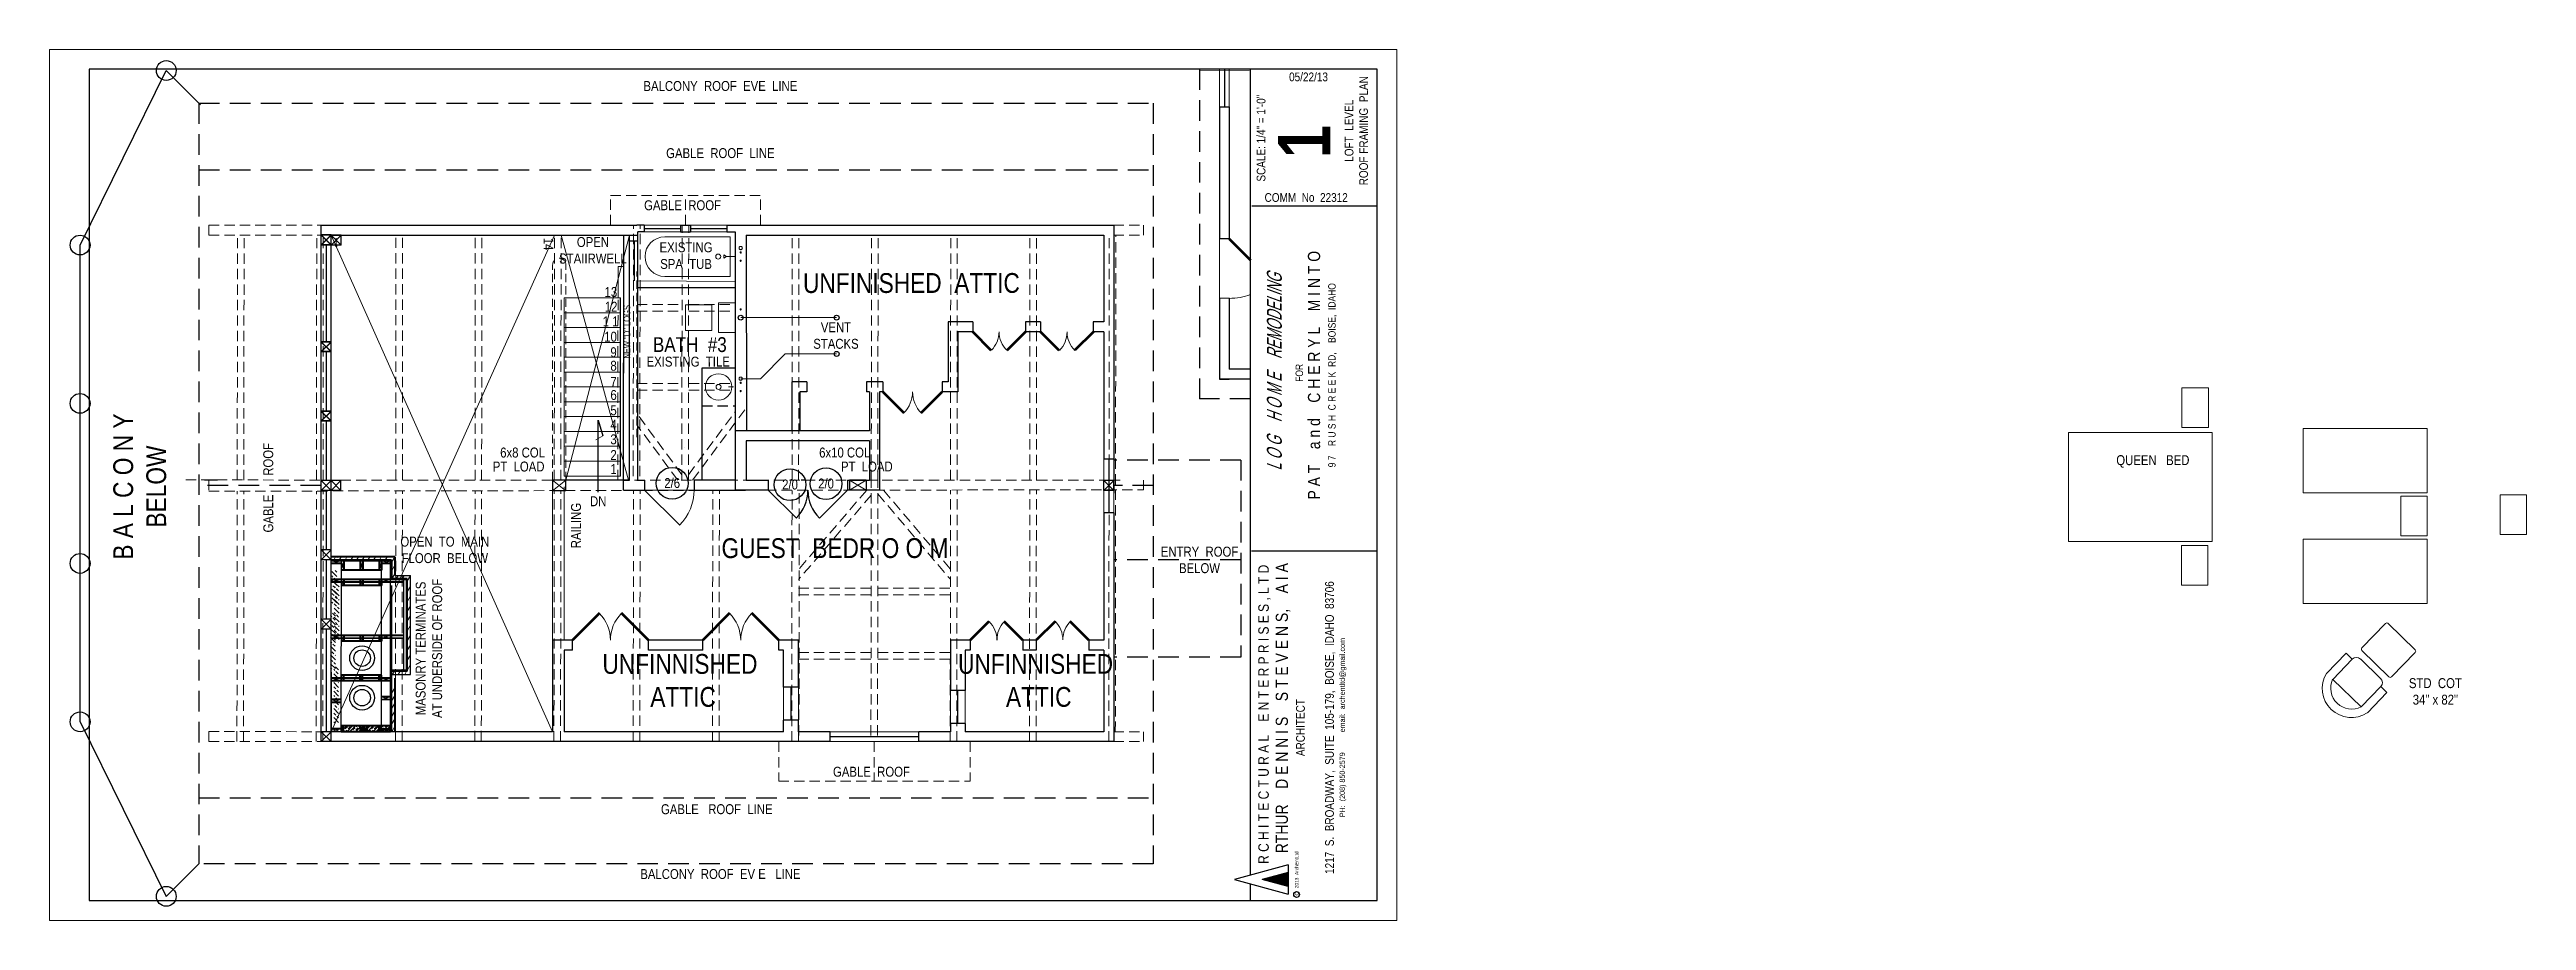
# Model space of a CAD drawing. Header units: inches. Extents: x 3662 to 8692, y 356 to 1283.
# Drawn here: x 3662 to 5162, y 356 to 884 of the extents above.
import ezdxf

# ---------------------------------------------------------------- set-up
doc = ezdxf.new("R2010")
doc.units = ezdxf.units.IN
doc.header["$MEASUREMENT"] = 0
doc.linetypes.add('HIDDEN', pattern=[0.375, 0.25, -0.125])
for name, color, linetype, lineweight in [('CABINETS', 2, 'HIDDEN', 20), ('DOORS', 7, 'Continuous', 60), ('FLOORING', 7, 'Continuous', 20), ('FURNITURE', 33, 'Continuous', 9), ('MASONRY', 14, 'Continuous', 30), ('NEW FRAMING', 6, 'Continuous', 30), ('NEW FRAMMING', 6, 'Continuous', 30), ('PLUMBING', 5, 'Continuous', 20), ('ROOF', 7, 'HIDDEN', 30), ('ROOF FRAMING', 7, 'HIDDEN', 20), ('STAIRS', 7, 'Continuous', 20), ('WALL FRAMING', 7, 'Continuous', 30), ('WALLS', 7, 'Continuous', 30), ('WINDOWS', 5, 'Continuous', 30)]:
    doc.layers.add(name, color=color, linetype=linetype, lineweight=lineweight)
for name, color, linetype in [('TEXT', 7, 'Continuous'), ('TEXT80', 15, 'Continuous'), ('TITLE BLOCK', 7, 'Continuous'), ('TITLE_BLOCK', 250, 'Continuous')]:
    doc.layers.add(name, color=color, linetype=linetype)
doc.styles.add('ARCH ENT', font='technical.ttf', dxfattribs={"height": 2})
doc.styles.add('ARCHENT', font='technical.ttf', dxfattribs={"height": 6})
doc.styles.add('EXIST', font='romans.shx', dxfattribs={"width": 0.75, "oblique": 20, "height": 12})

msp = doc.modelspace()

# ---------------------------------------------------------------- texts
at = {"layer": 'NEW FRAMMING', "char_height": 6, "width": 360.062, "attachment_point": 5, "rotation": 359.9672, "style": 'ARCHENT'}
for insert in [(4110.8, 620.7), (4132.6, 621.3)]:
    msp.add_mtext('{\\C6;2/0}', dxfattribs=dict(at, insert=insert))
at = {"layer": 'TEXT80', "width": 360.062, "attachment_point": 5, "style": 'ARCHENT'}
for s, insert, char_height, rotation in [('{\\C7;BALCONY  ROOF  EVE  LINE}', (4068.6, 862.3), 6, 0.0328), ('{\\C7;GABLE  ROOF  LINE}', (4068.6, 821.6), 6, 0.0328), ('{\\C7;GABLE  ROOF}', (4045.7, 790), 6, 0.0328), ('{\\C7;14}', (3964.5, 766.5), 6, 270.0328), ('{\\C7;OPEN\\PSTAIIRWELL}', (3991.4, 762.7), 6, 0.0328), ('{\\C7;13}', (4002.3, 737.4), 6, 0.0328), ('{\\C7;UNFINISHED  ATTIC}', (4184.3, 742.8), 12, 0.0328), ('{\\C7;1 1}', (4002.1, 719.6), 6, 0.0328), ('{\\C7;12}', (4002.4, 728.5), 6, 0.0328), ('{\\C6;NEW "D" LOGS}', (4012, 713.3), 4, 90.0328), ('{\\C7;10}', (4002.1, 710.3), 6, 0.0328), ('{\\C7;BATH  #3}', (4050.1, 705.5), 9, 0.0328), ('{\\C7;VENT\\PSTACKS}', (4138.6, 711), 6, 0.0328), ('{\\C7;8}', (4003.9, 692.7), 6, 0.0328), ('{\\C7;9}', (4003.9, 700.9), 6, 0.0328), ('{\\C7;EXISTING  TILE}', (4049.1, 695.2), 6, 0.0328), ('{\\C7;7}', (4003.9, 683), 6, 0.0328), ('{\\C7;6}', (4003.9, 675), 6, 0.0328), ('{\\C7;B A L C O N Y\\PBELOW}', (3717, 619.5), 12, 90.0328), ('{\\C7;5}', (4003.9, 665.7), 6, 0.0328), ('{\\C7;GABLE      ROOF}', (3794.8, 618.8), 6, 90.0328), ('{\\C7;4}', (4003.9, 657), 6, 0.0328), ('{\\C7;3}', (4003.9, 648.1), 6, 0.0328), ('{\\C4;PT  LOAD}', (3946.4, 631.6), 6, 0.0328), ('{\\C4;6x8 COL}', (3948.8, 640.1), 6, 0.0328), ('{\\C7;2}', (4003.9, 638.6), 6, 0.0328), ('{\\C7;1}', (4003.9, 630.1), 6, 0.0328), ('{\\C4;6x10 COL}', (4143.9, 640.1), 6, 0.0328), ('{\\C4;PT  LOAD}', (4157.3, 631.6), 6, 0.0328), ('{\\C7;QUEEN   BED}', (4936.2, 634.7), 6, 0.0328), ('{\\C6;2/6}', (4039.4, 621.6), 6, 359.9672), ('{\\C7;RAILING}', (3981.2, 595.9), 6, 90.0328), ('{\\C7;OPEN  TO  MAIN\\PFLOOR  BELOW}', (3901.7, 581.1), 6, 0.0328), ('{\\C7;GUEST  BEDR O O M}', (4138, 582.1), 12, 0.0328), ('{\\C7;ENTRY  ROOF\\PBELOW}', (4358.8, 575), 6, 0.0328), ('{\\C7;UNFINNISHED\\P ATTIC}', (4044.1, 501.9), 12, 0.0328), ('{\\C7;UNFINNISHED\\P ATTIC}', (4259.5, 501.9), 12, 0.0328), ('{\\C7;STD  COT\\P34" x 82"}', (5107.3, 495.3), 6, 0.0328), ('{\\C7;GABLE  ROOF}', (4160.1, 446.6), 6, 0.0328), ('{\\C7;GABLE   ROOF  LINE}', (4066.4, 423.9), 6, 0.0328), ('{\\C7;BALCONY  ROOF  EV E   LINE}', (4068.6, 384.6), 6, 0.0328)]:
    msp.add_mtext(s, dxfattribs=dict(at, insert=insert, char_height=char_height, rotation=rotation))
at = {"layer": 'TEXT80', "color": 7, "char_height": 6, "width": 360.062, "attachment_point": 5, "rotation": 0.0328, "style": 'ARCHENT'}
for s, insert in [('{\\C3;EXISTING}', (4047.8, 764.5)), ('{\\C3;SPA  TUB}', (4047.8, 754.4)), ('{\\C7;DN}', (3994.6, 610.6))]:
    msp.add_mtext(s, dxfattribs=dict(at, insert=insert))
at = {"layer": 'TEXT80', "color": 1, "linetype": 'Continuous', "lineweight": 30, "insert": (3892.1, 521.4), "char_height": 6, "width": 360.062, "attachment_point": 5, "rotation": 89.9672, "style": 'ARCHENT'}
msp.add_mtext('{\\C6;MASONRY TERMINATES\\C7;\\P\\C6;AT UNDERSIDE OF ROOF}', dxfattribs=at)
at = {"layer": 'TITLE BLOCK', "color": 7, "linetype": 'Continuous', "lineweight": 30, "ltscale": 0.5, "char_height": 5.276, "attachment_point": 5, "style": 'ARCH ENT'}
for s, insert in [('\\A1;05/22/13', (4424.8, 867.8)), ('COMM  No  22312', (4423.4, 794.7))]:
    msp.add_mtext(s, dxfattribs=dict(at, insert=insert))
at = {"layer": 'TITLE BLOCK', "color": 7, "linetype": 'Continuous', "lineweight": 30, "ltscale": 0.5, "rotation": 90, "style": 'ARCH ENT'}
for s, insert, char_height, attachment_point in [('SCALE: 1/4" = 1\'-0"  ', (4396.1, 830.7), 5.276, 5), ('LOFT  LEVEL\\PROOF FRAMING  PLAN', (4453.8, 835.2), 5.276, 5), ('{\\fTechnical|b1|i0|c0|p34;1}', (4406.3, 828.7), 31.653, 2), ('\\P{\\H0.3769x;  FOR\\P\\H1.644x;P A T    a n d    C H E R Y L    M I N T O\\P\\H0.6083x;9 7    R U S H  C R E E K  RD,    BOISE,  IDAHO}', (4419.6, 687), 11.901, 5), ('        R C H I T E C T U R A L    E N T E R P R I S E S , L T D\\P{\\H1.167x;          RTHUR    D E N N I S    S T E V E N S,    A I A\\P\\H0.7145x;ARCHITECT\\P\\P1217  S.  BROADWAY,  SUITE  105-179,  BOISE,  IDAHO  83706\\P\\H0.5999x;PH:  (208) 850-2579          email:  archentltd@gmail.com}', (4394.4, 473.4), 6.331, 2)]:
    msp.add_mtext(s, dxfattribs=dict(at, insert=insert, char_height=char_height, attachment_point=attachment_point))
at = {"layer": 'TITLE BLOCK', "color": 7, "linetype": 'Continuous', "lineweight": 9, "ltscale": 50, "insert": (4399.6, 688.9), "char_height": 9, "width": 201.5, "attachment_point": 2, "rotation": 90, "style": 'EXIST'}
msp.add_mtext('{\\fTechnical|b0|i0|c0|p34;L O G    H O M E    REMODELING}', dxfattribs=at)
at = {"layer": 'TITLE BLOCK', "color": 7, "linetype": 'HIDDEN', "insert": (4416.6, 371.6), "char_height": 2.098, "width": 29.5, "attachment_point": 1, "rotation": 90, "style": 'ARCHENT'}
msp.add_mtext('C   2013  ArchEntLtd', dxfattribs=at)

# ---------------------------------------------------------------- hatches: boundary and pattern name
at = {"layer": 'NEW FRAMING', "linetype": 'Continuous', "lineweight": 9, "ltscale": 25}
h = msp.add_hatch(dxfattribs=at)
h.set_pattern_fill('ANSI33', color=256, scale=15, angle=90, style=0)
h.set_pattern_definition([(135, (5099.4335, -4389.2756), (-2.6516504, -2.6516504), []), (135, (5099.4335, -4386.624), (-2.6516504, -2.6516504), [1.875, -0.9375])])
h.paths.add_polyline_path([(3836.3, 568.9), (3833.3, 568.9), (3833.3, 548.7), (3836.3, 548.7)])
h = msp.add_hatch(dxfattribs=at)
h.set_pattern_fill('ANSI33', color=256, scale=15, angle=90, style=0)
h.set_pattern_definition([(135, (5100.9064, -4411.5887), (-2.6516504, -2.6516504), []), (135, (5100.9064, -4408.937), (-2.6516504, -2.6516504), [1.875, -0.9375])])
h.paths.add_polyline_path([(3834.7, 526.4), (3837.7, 526.4), (3837.7, 560.4), (3834.7, 560.4)])
h = msp.add_hatch(dxfattribs=at)
h.set_pattern_fill('ANSI33', color=256, scale=15, angle=90, style=0)
h.set_pattern_definition([(135, (5098.706, -4429.2565), (-2.6516504, -2.6516504), []), (135, (5098.706, -4426.605), (-2.6516504, -2.6516504), [1.875, -0.9375])])
h.paths.add_polyline_path([(3832.5, 508.8), (3835.5, 508.8), (3835.5, 542.8), (3832.5, 542.8)])
h = msp.add_hatch(dxfattribs=at)
h.set_pattern_fill('ANSI33', color=256, scale=15, angle=90, style=0)
h.set_pattern_definition([(135, (5100.563, -4461.7905), (-2.6516504, -2.6516504), []), (135, (5100.563, -4459.139), (-2.6516504, -2.6516504), [1.875, -0.9375])])
h.paths.add_polyline_path([(3834.4, 476.2), (3837.4, 476.2), (3837.4, 510.2), (3834.4, 510.2)])
h = msp.add_hatch(dxfattribs=at)
h.set_pattern_fill('ANSI33', color=256, scale=15, angle=180, style=0)
h.set_pattern_definition([(225, (8810.54, 1737.459), (2.6516504, -2.6516504), []), (225, (8807.8885, 1737.459), (2.6516504, -2.6516504), [1.875, -0.9375])])
h.paths.add_polyline_path([(3867.9, 471.3), (3867.9, 474.3), (3838.5, 474.3), (3838.5, 471.3)])
h = msp.add_hatch(dxfattribs=at)
h.set_pattern_fill('ANSI33', color=256, scale=15, angle=180, style=0)
h.set_pattern_definition([(225, (8812.276, 1737.408), (2.6516504, -2.6516504), []), (225, (8809.6243, 1737.408), (2.6516504, -2.6516504), [1.875, -0.9375])])
h.paths.add_polyline_path([(3868.9, 471.3), (3868.9, 474.3), (3840.3, 474.3), (3840.3, 471.3)])
at = {"layer": 'TITLE_BLOCK', "linetype": 'Continuous', "ltscale": 0.5}
msp.add_hatch(color=1, dxfattribs=at).paths.add_polyline_path([(4412.4, 385.6), (4396.8, 381.3), (4412.4, 377.1)])

# ---------------------------------------------------------------- linework, layer by layer
at = {"layer": 'CABINETS', "color": 46, "linetype": 'Continuous', "lineweight": 30, "ltscale": 25}
for p, q in [((4057.5, 623.4), (4057.5, 691.4)), ((4057.5, 691.4), (4077.5, 691.4))]:
    msp.add_line(p, q, dxfattribs=at)
at = {"layer": 'CABINETS', "color": 46, "linetype": 'HIDDEN', "lineweight": 30, "ltscale": 25}
msp.add_line((4057.5, 668.4), (4077.5, 668.4), dxfattribs=at)
at = {"layer": 'DOORS', "ltscale": 15}
for p, q in [((4376.8, 769.6), (4389.7, 756.8)), ((4232.7, 702), (4221.4, 713.4)), ((4253.4, 713.4), (4242.1, 702)), ((4273.7, 702), (4262.4, 713.4)), ((4294.5, 713.4), (4283.2, 702.1)), ((3995.3, 542.7), (3979, 526.4)), ((4025, 526.4), (4008.7, 542.7)), ((4074.2, 542.7), (4057.9, 526.4)), ((4103.9, 526.4), (4087.6, 542.7)), ((4231.2, 537.7), (4219.8, 526.4)), ((4251.8, 526.4), (4240.5, 537.7)), ((4271.3, 537.8), (4260, 526.5)), ((4291.8, 526.4), (4280.5, 537.7))]:
    msp.add_line(p, q, dxfattribs=at)
at = {"layer": 'DOORS', "linetype": 'Continuous', "ltscale": 15}
for p, q in [((4167, 676.9), (4179.7, 664.2)), ((4190.3, 664.2), (4203, 676.9))]:
    msp.add_line(p, q, dxfattribs=at)
at = {"layer": 'DOORS', "lineweight": 9, "ltscale": 15}
msp.add_arc((4376.8, 769.6), 36, 270, 290.9479, dxfattribs=at)
at = {"layer": 'DOORS', "linetype": 'Continuous', "lineweight": 5, "ltscale": 15}
for centre, start, end in [((4167, 676.9), 315, 0), ((4203, 676.9), 180, 225)]:
    msp.add_arc(centre, 18, start, end, dxfattribs=at)
at = {"layer": 'FLOORING', "linetype": 'Continuous', "lineweight": 20, "ltscale": 25}
for p, q in [((4046.7, 643.4), (4046.7, 643.4)), ((4022.7, 617.4), (4052.7, 617.4))]:
    msp.add_line(p, q, dxfattribs=at)
at = {"layer": 'FURNITURE', "linetype": 'Continuous', "ltscale": 25}
for p, q in [((4953.8, 655.3), (4953.8, 679.3)), ((4953.8, 679.3), (4969.8, 679.3)), ((4969.8, 679.3), (4969.8, 655.3)), ((4885.2, 586.2), (4885.2, 652.2)), ((4972.2, 652.2), (4885.2, 652.2)), ((4969.8, 655.3), (4953.8, 655.3)), ((4972.2, 586.2), (4972.2, 652.2)), ((5027.3, 615.7), (5027.3, 654.7)), ((5102.3, 654.7), (5027.3, 654.7)), ((5102.3, 654.7), (5102.3, 615.7)), ((5102.3, 615.7), (5027.3, 615.7)), ((5086.4, 589.7), (5086.4, 613.7)), ((5086.4, 613.7), (5102.4, 613.7)), ((5102.4, 613.7), (5102.4, 589.7)), ((5146.5, 590.4), (5146.5, 614.4)), ((5146.5, 614.4), (5162.5, 614.4)), ((5162.5, 614.4), (5162.5, 590.4)), ((4972.2, 586.2), (4885.2, 586.2)), ((5102.3, 587.7), (5027.3, 587.7)), ((5027.3, 587.7), (5027.3, 548.7)), ((5102.4, 589.7), (5086.4, 589.7)), ((5102.3, 548.7), (5102.3, 587.7)), ((5162.5, 590.4), (5146.5, 590.4)), ((4953.5, 559.8), (4953.5, 583.8)), ((4953.5, 583.8), (4969.5, 583.8)), ((4969.5, 583.8), (4969.5, 559.8)), ((4969.5, 559.8), (4953.5, 559.8)), ((5027.3, 548.7), (5102.3, 548.7))]:
    msp.add_line(p, q, dxfattribs=at)
at = {"layer": 'FURNITURE', "linetype": 'Continuous', "ltscale": 0.75}
for p, q in [((5077.1, 536.5), (5062.7, 521.8)), ((5095.1, 520.5), (5078.8, 536.5)), ((5061.9, 515), (5074.1, 503.2)), ((5062.8, 520.2), (5079.1, 504.2)), ((5080.7, 504.2), (5095.1, 518.9)), ((5062.4, 486), (5045.1, 502.6))]:
    msp.add_line(p, q, dxfattribs=at)
for points in [[(5045.1, 502.6), (5045.1, 502.6), (5056.9, 514.9), (5053.2, 518.5), (5041.4, 506.2)], [(5062.4, 486), (5062.4, 486), (5074.2, 498.3), (5077.9, 494.7), (5066.1, 482.4)]]:
    msp.add_lwpolyline(points, dxfattribs=at)
for centre, radius, start, end in [((5078, 535.7), 1.14, 45.5876, 135.5876), ((5078, 535.7), 1.14, 45.5876, 135.5876), ((5078, 535.7), 1.14, 45.5876, 135.5876), ((5059.5, 512.4), 3.53, 46.0859, 136.0859), ((5063.6, 521), 1.14, 135.5876, 225.5876), ((5063.6, 521), 1.14, 135.5876, 225.5876), ((5063.6, 521), 1.14, 135.5876, 225.5876), ((5094.3, 519.7), 1.14, 315.5876, 45.5876), ((5056.4, 497.1), 17.6, 148.7663, 303.4056), ((5056.6, 497.3), 12.7, 155.0105, 297.1613), ((5071.7, 500.7), 3.53, 316.0859, 46.0859), ((5079.9, 505), 1.14, 225.5876, 315.5876)]:
    msp.add_arc(centre, radius, start, end, dxfattribs=at)
at = {"layer": 'MASONRY', "color": 6, "linetype": 'Continuous', "lineweight": 40, "ltscale": 15}
for p, q in [((3871.4, 576.9), (3832.9, 576.9)), ((3871.4, 576.9), (3871.4, 565.6)), ((3871.4, 503.4), (3871.4, 483.4)), ((3871.4, 483.4), (3871.4, 470.9)), ((3871.4, 470.9), (3871.4, 470.9))]:
    msp.add_line(p, q, dxfattribs=at)
at = {"layer": 'MASONRY', "color": 6, "linetype": 'Continuous', "lineweight": 9, "ltscale": 20}
for p, q in [((3835.5, 576.9), (3834.4, 574.9)), ((3839, 576.9), (3837.8, 574.9)), ((3842.4, 576.9), (3841.3, 574.9)), ((3845.9, 576.9), (3844.7, 574.9)), ((3849.4, 576.9), (3848.2, 574.9)), ((3852.8, 576.9), (3851.7, 574.9)), ((3856.3, 576.9), (3855.1, 574.9)), ((3859.8, 576.9), (3858.6, 574.9)), ((3863.2, 576.9), (3862.1, 574.9)), ((3866.7, 576.9), (3865.5, 574.9)), ((3871.4, 577), (3869.4, 573.5)), ((3871.4, 571.8), (3869.4, 568.3)), ((3871.5, 566.7), (3869.5, 563.2)), ((3873.5, 565.6), (3872.3, 563.6)), ((3877, 565.6), (3875.8, 563.6)), ((3880.9, 565.6), (3878.9, 562.1)), ((3880.9, 559.2), (3878.9, 555.7)), ((3880.9, 553.2), (3878.9, 549.7)), ((3880.9, 547.2), (3878.9, 543.7)), ((3880.9, 541.4), (3878.9, 537.9)), ((3880.9, 535.4), (3878.9, 531.9)), ((3880.9, 529.4), (3878.9, 525.9)), ((3880.9, 523.6), (3878.9, 520.1)), ((3880.9, 517.6), (3878.9, 514.1)), ((3880.9, 511.6), (3878.9, 508.1)), ((3871.4, 497.4), (3869.4, 494)), ((3871.2, 507.6), (3870, 505.6)), ((3874.6, 507.6), (3873.5, 505.6)), ((3878.5, 507.6), (3877.4, 505.6)), ((3871.4, 492.9), (3869.4, 489.4)), ((3871.4, 488.2), (3869.4, 484.7)), ((3871.4, 483.4), (3869.4, 480)), ((3871.4, 478.7), (3869.4, 475.2)), ((3871.4, 474), (3869.6, 470.9))]:
    msp.add_line(p, q, dxfattribs=at)
at = {"layer": 'MASONRY', "color": 6, "linetype": 'Continuous', "lineweight": 30, "ltscale": 20}
for p, q in [((3871.4, 565.6), (3880.9, 565.6)), ((3880.9, 505.6), (3880.9, 565.6)), ((3868.9, 505.6), (3880.9, 505.6))]:
    msp.add_line(p, q, dxfattribs=at)
at = {"layer": 'MASONRY', "color": 1, "linetype": 'Continuous', "lineweight": 9, "ltscale": 20}
msp.add_line((3868.9, 473.5), (3867.4, 470.9), dxfattribs=at)
at = {"layer": 'NEW FRAMING', "linetype": 'Continuous', "lineweight": 40, "ltscale": 15}
for p, q in [((3868.9, 574.3), (3832.9, 574.4)), ((3839, 572.8), (3832.9, 572.8)), ((3840.5, 574.4), (3840.5, 568.9)), ((3850.5, 574.4), (3850.5, 568.8)), ((3852, 574.4), (3852, 568.8)), ((3862, 574.4), (3862, 568.8)), ((3863.4, 574.4), (3863.4, 568.8)), ((3868.9, 572.8), (3863.4, 572.8)), ((3863.4, 568.8), (3838.9, 568.9)), ((3863.4, 563.1), (3838.9, 563.1)), ((3863.4, 559.6), (3839, 559.6)), ((3840.5, 563.1), (3840.5, 559.6)), ((3850.5, 563.1), (3850.5, 559.6)), ((3852, 563.1), (3852, 559.6)), ((3861.9, 563.1), (3861.9, 559.6)), ((3863.4, 563.1), (3863.4, 559.6)), ((3838.9, 529.3), (3832.9, 529.3)), ((3876.9, 527.5), (3832.9, 527.7)), ((3863.4, 529.2), (3838.9, 529.2)), ((3863.4, 525.7), (3839, 525.7)), ((3840.5, 529.2), (3840.5, 525.7)), ((3850.5, 529.2), (3850.5, 525.7)), ((3852, 529.2), (3852, 525.7)), ((3861.9, 529.2), (3861.9, 525.7)), ((3863.4, 529.2), (3863.4, 525.7)), ((3876.9, 529.2), (3863.4, 529.2)), ((3868.9, 503.3), (3832.9, 503.3)), ((3838.9, 501.7), (3832.9, 501.7)), ((3863.4, 501.7), (3838.9, 501.7)), ((3863.4, 505.2), (3839, 505.2)), ((3840.5, 501.7), (3840.5, 505.2)), ((3850.4, 501.7), (3850.4, 505.2)), ((3851.9, 501.7), (3851.9, 505.2)), ((3861.9, 501.7), (3861.9, 505.2)), ((3863.4, 501.7), (3863.4, 505.2)), ((3868.9, 501.7), (3863.4, 501.7)), ((3838.9, 488.7), (3832.8, 488.7)), ((3838.9, 490.4), (3832.9, 490.4)), ((3868.9, 492), (3863.4, 492)), ((3868.9, 490.3), (3863.4, 490.4)), ((3838.9, 472.6), (3832.9, 472.6)), ((3863.4, 474.5), (3838.8, 474.4)), ((3868.9, 474.4), (3838.9, 474.4)), ((3868.9, 470.9), (3838.9, 470.9)), ((3840.3, 470.9), (3840.3, 474.4)), ((3840.4, 470.9), (3840.4, 474.4)), ((3850.6, 471), (3850.6, 474.4)), ((3852.1, 471), (3852.1, 474.4)), ((3853.1, 470.9), (3853.1, 474.4)), ((3854.6, 470.9), (3854.6, 474.4)), ((3861.9, 471), (3861.9, 474.5)), ((3861.9, 470.9), (3861.9, 474.4)), ((3868.8, 470.9), (3863.3, 470.9)), ((3868.8, 470.9), (3863.3, 470.9)), ((3863.4, 471), (3863.4, 474.5)), ((3863.4, 470.9), (3863.4, 474.4)), ((3868.8, 472.4), (3863.4, 472.4)), ((3868.9, 470.9), (3868.9, 474.4))]:
    msp.add_line(p, q, dxfattribs=at)
at = {"layer": 'NEW FRAMING', "color": 7, "linetype": 'Continuous', "lineweight": 40, "ltscale": 15}
for p, q in [((3869.4, 574.9), (3833, 574.9)), ((3878.9, 563.6), (3869.4, 563.6)), ((3878.9, 507.6), (3869.4, 507.6))]:
    msp.add_line(p, q, dxfattribs=at)
at = {"layer": 'NEW FRAMING', "ltscale": 15}
for p, q in [((3839, 574.4), (3838.8, 470.9)), ((3876.9, 508.1), (3876.9, 563.1)), ((3878.4, 508.1), (3878.4, 563.1)), ((3878.8, 515.6), (3878.8, 563.6)), ((3871.4, 470.9), (3838.9, 470.9))]:
    msp.add_line(p, q, dxfattribs=at)
at = {"layer": 'NEW FRAMING', "color": 7, "linetype": 'Continuous', "lineweight": 40, "ltscale": 25}
msp.add_line((3869.4, 574.9), (3869.4, 563.6), dxfattribs=at)
at = {"layer": 'NEW FRAMING', "color": 6, "linetype": 'Continuous', "lineweight": 40, "ltscale": 15}
for p, q in [((3878.4, 563.1), (3832.8, 563.1)), ((3878.4, 563.1), (3832.8, 563.1)), ((3876.9, 561.6), (3832.8, 561.6)), ((3878.4, 508.1), (3868.9, 508.1))]:
    msp.add_line(p, q, dxfattribs=at)
at = {"layer": 'NEW FRAMING', "color": 7, "lineweight": 40, "ltscale": 15}
msp.add_line((3878.9, 507.6), (3878.9, 563.6), dxfattribs=at)
at = {"layer": 'NEW FRAMMING', "ltscale": 15}
for p, q in [((4159, 676.9), (4159, 653.2)), ((4165, 676.9), (4165, 617.3)), ((4111.8, 653.2), (4077.5, 653.3)), ((4077.5, 649.4), (4077.5, 617.4)), ((4159, 647.3), (4084.3, 647.3)), ((4084.3, 647.3), (4084.3, 623.3)), ((4159, 653.2), (4111.8, 653.2)), ((4159, 647.3), (4159, 623.2)), ((4010, 617.4), (4022.7, 617.4)), ((4022.7, 623.4), (4022.7, 617.4)), ((4052.7, 623.4), (4052.7, 617.4)), ((4077.5, 623.4), (4052.7, 623.4)), ((4097.6, 617.3), (4077.5, 617.3)), ((4097.6, 623.2), (4084.3, 623.2)), ((4097.6, 623.2), (4097.6, 620.2)), ((4097.6, 620.1), (4097.6, 617.3)), ((4097.6, 617.3), (4114.6, 600.3)), ((4145.6, 617.3), (4128.6, 600.3)), ((4145.6, 623.3), (4145.6, 617.3)), ((4159, 623.2), (4145.6, 623.2)), ((4164.9, 617.3), (4145.6, 617.3))]:
    msp.add_line(p, q, dxfattribs=at)
at = {"layer": 'NEW FRAMMING', "linetype": 'Continuous', "ltscale": 15}
for p, q in [((4010, 623.4), (4013.5, 623.4)), ((4010, 623.4), (4010, 623.4)), ((4010, 623.4), (4010, 623.4)), ((4018, 623.4), (4022.7, 623.4)), ((4022.7, 617.4), (4044, 596.2)), ((4052.7, 617.4), (4077.5, 617.4))]:
    msp.add_line(p, q, dxfattribs=at)
at = {"layer": 'NEW FRAMMING', "linetype": 'Continuous', "lineweight": 9, "ltscale": 25}
for p, q in [((3832.9, 572.8), (3839, 574.4)), ((3832.9, 574.4), (3839, 572.8)), ((3863.4, 574.4), (3868.9, 572.8)), ((3863.4, 572.8), (3868.9, 574.2)), ((3832.8, 561.6), (3838.9, 563.1)), ((3832.8, 563.1), (3838.9, 561.6)), ((3863.4, 561.6), (3868.9, 563.1)), ((3863.4, 563.1), (3868.9, 561.6)), ((3832.9, 529.3), (3838.9, 527.6)), ((3832.9, 527.7), (3838.9, 529.3)), ((3863.4, 529.2), (3868.9, 527.5)), ((3863.4, 527.6), (3868.9, 529.2)), ((3832.9, 501.7), (3838.9, 503.3)), ((3832.9, 503.3), (3838.9, 501.7)), ((3863.4, 501.7), (3868.9, 503.3)), ((3863.4, 503.3), (3868.9, 501.7)), ((3832.8, 488.7), (3838.9, 490.4)), ((3832.8, 490.3), (3838.9, 488.7)), ((3863.4, 490.4), (3868.9, 492)), ((3863.4, 492), (3868.9, 490.3)), ((3832.8, 471), (3838.9, 472.6)), ((3832.8, 472.6), (3838.9, 470.9)), ((3863.4, 470.9), (3868.8, 472.4)), ((3863.4, 472.4), (3868.9, 470.9))]:
    msp.add_line(p, q, dxfattribs=at)
at = {"layer": 'NEW FRAMMING', "color": 6, "linetype": 'Continuous', "ltscale": 25}
for p, q in [((3868.8, 470.9), (3868.9, 574.3)), ((3863.4, 470.9), (3863.4, 568.8))]:
    msp.add_line(p, q, dxfattribs=at)
at = {"layer": 'NEW FRAMMING', "linetype": 'Continuous', "ltscale": 15}
msp.add_circle((4039.4, 621.5), 9.63, dxfattribs=at)
at = {"layer": 'NEW FRAMMING', "ltscale": 15}
for centre in [(4110.8, 620.6), (4132.6, 621.2)]:
    msp.add_circle(centre, 9.63, dxfattribs=at)
at = {"layer": 'NEW FRAMMING', "linetype": 'Continuous', "lineweight": 5, "ltscale": 15}
msp.add_arc((4022.7, 617.4), 30, 315, 0, dxfattribs=at)
at = {"layer": 'NEW FRAMMING', "ltscale": 15}
for centre, start, end in [((4097.6, 617.3), 315, 0), ((4145.6, 617.3), 180, 225)]:
    msp.add_arc(centre, 24, start, end, dxfattribs=at)
at = {"layer": 'PLUMBING', "color": 3, "linetype": 'Continuous', "lineweight": 20, "ltscale": 15}
for p, q in [((4035, 770.9), (4074.5, 770.9)), ((4035, 746.9), (4074.5, 746.9)), ((4063.5, 729.6), (4047.5, 729.6)), ((4047.5, 729.6), (4047.5, 721.9)), ((4047.5, 714.2), (4047.5, 721.9)), ((4063.5, 721.9), (4063.5, 729.6)), ((4063.5, 721.9), (4063.5, 714.2)), ((4067.5, 721.9), (4067.5, 730.9)), ((4067.5, 730.9), (4077.5, 730.9)), ((4067.5, 721.9), (4067.5, 712.9)), ((4063.5, 714.2), (4047.5, 714.2)), ((4067.5, 712.9), (4077.5, 712.9))]:
    msp.add_line(p, q, dxfattribs=at)
at = {"layer": 'PLUMBING', "color": 3, "ltscale": 15}
msp.add_line((4074.5, 770.9), (4074.5, 746.9), dxfattribs=at)
at = {"layer": 'PLUMBING', "color": 7, "linetype": 'Continuous', "lineweight": 20, "ltscale": 20}
for p, q in [((4070.7, 759.9), (4072.4, 758.9)), ((4070.7, 757.9), (4070.7, 759.9)), ((4070.7, 757.9), (4072.4, 758.9)), ((4072.4, 758.9), (4077.5, 758.9))]:
    msp.add_line(p, q, dxfattribs=at)
at = {"layer": 'PLUMBING', "color": 3, "linetype": 'Continuous', "lineweight": 20, "ltscale": 25}
for p, q in [((4080.9, 721.9), (4139, 721.9)), ((4092.9, 684.9), (4107.8, 699.9)), ((4137.6, 699.9), (4107.8, 699.9)), ((4073.5, 680), (4076.5, 680)), ((4080.9, 684.9), (4092.9, 684.9))]:
    msp.add_line(p, q, dxfattribs=at)
at = {"layer": 'PLUMBING', "color": 7, "linetype": 'HIDDEN', "lineweight": 20, "ltscale": 25}
msp.add_line((4139, 699.9), (4137.6, 699.9), dxfattribs=at)
at = {"layer": 'PLUMBING', "color": 3, "linetype": 'Continuous', "lineweight": 5, "ltscale": 15}
for centre in [(4067.3, 758.9), (4067.5, 679.9)]:
    msp.add_circle(centre, 1.5, dxfattribs=at)
at = {"layer": 'PLUMBING', "color": 3, "linetype": 'HIDDEN', "lineweight": 20, "ltscale": 25}
for centre, radius in [((4080.9, 764.1), 1), ((4080.9, 761.4), 0.375), ((4080.9, 756.4), 0.375), ((4080.9, 684.9), 1), ((4080.9, 682.4), 0.375), ((4080.9, 677.4), 0.375)]:
    msp.add_circle(centre, radius, dxfattribs=at)
at = {"layer": 'PLUMBING', "color": 128, "linetype": 'Continuous', "lineweight": 30, "ltscale": 15}
msp.add_circle((4080.9, 721.9), 1.5, dxfattribs=at)
at = {"layer": 'PLUMBING', "color": 128, "linetype": 'HIDDEN', "lineweight": 20, "ltscale": 25}
msp.add_circle((4080.9, 726.9), 0.375, dxfattribs=at)
at = {"layer": 'PLUMBING', "color": 3, "linetype": 'Continuous', "lineweight": 30, "ltscale": 15}
for centre in [(4139, 721.9), (4139, 699.9)]:
    msp.add_circle(centre, 1.5, dxfattribs=at)
at = {"layer": 'PLUMBING', "color": 3, "linetype": 'Continuous', "lineweight": 20, "ltscale": 15}
msp.add_circle((4067.5, 679.9), 8, dxfattribs=at)
msp.add_arc((4035, 758.9), 12, 90, 270, dxfattribs=at)
at = {"layer": 'ROOF', "ltscale": 50}
for p, q in [((4358.8, 872.5), (4358.8, 672.6)), ((4389.7, 672.6), (4358.8, 672.6)), ((4383.8, 635.6), (4306.8, 635.6)), ((3826.8, 620.1), (3752.8, 620.1)), ((4330.8, 620.1), (4306.8, 620.1)), ((4383.8, 575.1), (4306.8, 575.1)), ((4383.8, 516.1), (4306.8, 516.1))]:
    msp.add_line(p, q, dxfattribs=at)
at = {"layer": 'ROOF', "color": 7, "ltscale": 50}
msp.add_line((3752.8, 851.9), (3752.8, 390.9), dxfattribs=at)
at = {"layer": 'ROOF', "linetype": 'HIDDEN', "ltscale": 50}
for p, q in [((4330.8, 851.9), (4330.8, 390.9)), ((3752.8, 811.6), (4330.8, 811.6)), ((4383.8, 635.6), (4383.8, 516.1)), ((3752.8, 430.9), (4330.8, 430.9))]:
    msp.add_line(p, q, dxfattribs=at)
at = {"layer": 'ROOF', "color": 7, "linetype": 'HIDDEN', "lineweight": 20, "ltscale": 25}
for p, q in [((4002.1, 777.9), (4002.1, 795.9)), ((4002.1, 795.9), (4092.9, 795.9)), ((4047.4, 777.9), (4047.4, 795.9)), ((4092.9, 777.9), (4092.9, 795.9)), ((4115.9, 470.9), (4115.9, 464.9)), ((4103.9, 464.9), (4103.9, 440.9)), ((4161.8, 464.9), (4161.8, 440.9)), ((4219.8, 464.9), (4219.8, 440.9)), ((4103.9, 440.9), (4219.8, 440.9))]:
    msp.add_line(p, q, dxfattribs=at)
at = {"layer": 'ROOF', "color": 7, "lineweight": 5, "ltscale": 25}
msp.add_line((4306.8, 635.6), (4306.8, 516.1), dxfattribs=at)
at = {"layer": 'ROOF FRAMING', "color": 7, "lineweight": 5, "ltscale": 25}
for p, q in [((3758.8, 777.9), (3826.8, 777.9)), ((3758.8, 772), (3826.8, 771.9)), ((4306.8, 777.9), (4324.8, 777.9)), ((4306.8, 771.9), (4324.8, 771.9)), ((4018.1, 729.9), (4045.4, 729.9)), ((4018.1, 729.9), (4045.4, 729.9)), ((4018.1, 725.9), (4045.4, 725.9)), ((4049.4, 729.9), (4077.5, 729.9)), ((4049.4, 725.9), (4077.5, 725.9)), ((4018.1, 681.9), (4045.4, 681.9)), ((4018.1, 677.9), (4045.4, 677.9)), ((4049.4, 681.9), (4077.5, 681.9)), ((4049.4, 677.9), (4077.5, 677.9)), ((4115.9, 557.9), (4159.9, 557.9)), ((4163.9, 557.9), (4207.9, 557.9)), ((4115.9, 553.9), (4159.9, 553.9)), ((4163.9, 553.9), (4207.9, 553.9)), ((4115.9, 518.9), (4159.9, 518.9)), ((4115.9, 514.9), (4159.9, 514.9)), ((4163.9, 518.9), (4207.9, 518.9)), ((4163.9, 514.9), (4207.9, 514.9)), ((3758.7, 471), (3826.8, 470.9)), ((4306.8, 470.9), (4324.8, 470.9)), ((3758.7, 464.9), (3827.1, 464.9)), ((4306.8, 464.9), (4324.8, 464.9))]:
    msp.add_line(p, q, dxfattribs=at)
at = {"layer": 'ROOF FRAMING', "lineweight": 5, "ltscale": 25}
for p, q in [((3758.8, 777.9), (3758.8, 772)), ((4324.8, 777.9), (4324.8, 771.9)), ((3758.8, 623.5), (3758.8, 616.7)), ((4324.8, 623.3), (4324.8, 617.6)), ((3758.7, 471), (3758.7, 464.9)), ((4324.8, 470.9), (4324.8, 464.9))]:
    msp.add_line(p, q, dxfattribs=at)
at = {"layer": 'ROOF FRAMING', "color": 7, "linetype": 'HIDDEN', "lineweight": 5, "ltscale": 25}
for p, q in [((3776, 623.3), (3776.1, 771.9)), ((3780, 623.3), (3780.1, 771.9)), ((3824, 623.3), (3824.1, 771.9)), ((3828, 623.3), (3828.1, 771.9)), ((3872, 623.5), (3872.1, 772.1)), ((3876, 623.5), (3876.1, 772.1)), ((3920, 623.4), (3920.1, 772.1)), ((3924, 623.4), (3924.1, 772.1)), ((3968, 623.4), (3968.1, 772)), ((3972, 623.4), (3972.1, 772)), ((4015.8, 625.8), (4016, 777.9)), ((4019.8, 625.8), (4020, 777.9)), ((4045.3, 623.3), (4045.4, 777.9)), ((4049.3, 623.3), (4049.4, 777.9)), ((4112, 623.3), (4112.1, 771.9)), ((4116, 623.3), (4116.1, 771.9)), ((4160, 623.3), (4160.1, 771.9)), ((4164, 623.3), (4164.1, 771.9)), ((4208, 623.3), (4208.1, 771.9)), ((4212, 623.3), (4212.1, 771.9)), ((4256, 623.3), (4256.1, 771.8)), ((4260, 623.2), (4260.1, 771.8)), ((4304, 623.3), (4304.1, 771.8)), ((4307.8, 470.8), (4308.1, 771.8)), ((3775.8, 464.9), (3776, 616.7)), ((3779.8, 464.9), (3780, 616.7)), ((3823.8, 464.9), (3824, 616.7)), ((3827.8, 464.9), (3828, 616.7)), ((3871.8, 465.1), (3872, 616.8)), ((3875.8, 465.1), (3876, 616.9)), ((3919.8, 465.1), (3920, 616.9)), ((3923.8, 465.1), (3924, 616.9)), ((3967.8, 465), (3968, 617)), ((3971.8, 465), (3972, 617)), ((4015.8, 465), (4016, 617.1)), ((4019.8, 465), (4020, 617.1)), ((4063.8, 465), (4064, 617.1)), ((4067.8, 465), (4068, 617.1)), ((4111.8, 464.9), (4112, 617.2)), ((4116.2, 468.7), (4116.3, 617.3)), ((4159.8, 468.7), (4160, 623.3)), ((4163.8, 468.7), (4164, 623.3)), ((4207.8, 464.9), (4208, 617.4)), ((4211.8, 464.9), (4212, 617.4)), ((4255.8, 464.9), (4256, 617.4)), ((4259.8, 464.9), (4260, 617.4)), ((4303.8, 464.9), (4304, 617.5))]:
    msp.add_line(p, q, dxfattribs=at)
at = {"layer": 'ROOF FRAMING', "color": 7, "linetype": 'HIDDEN', "lineweight": 20, "ltscale": 25}
for p, q in [((4045.3, 626.7), (4018, 663.7)), ((4049.3, 626.7), (4077.5, 664.8)), ((4051.8, 623.4), (4084.3, 667.3)), ((4042.8, 623.4), (4018, 656.9)), ((3744.8, 623.5), (4310.8, 623.3)), ((3744.8, 623.5), (4310.8, 623.3)), ((4157.2, 617.3), (4115.9, 569.2)), ((4164, 615.1), (4207.9, 563.3)), ((4167.4, 617.3), (4207.9, 569.5)), ((4160, 614.3), (4115.9, 563.1))]:
    msp.add_line(p, q, dxfattribs=at)
at = {"layer": 'ROOF FRAMING', "ltscale": 25}
msp.add_line((3758.8, 616.7), (4324.8, 617.6), dxfattribs=at)
at = {"layer": 'STAIRS', "linetype": 'HIDDEN', "lineweight": 9, "ltscale": 20}
for p, q in [((3967, 623.4), (3967, 753.9)), ((3975, 623.4), (3975, 753.9))]:
    msp.add_line(p, q, dxfattribs=at)
at = {"layer": 'STAIRS', "linetype": 'Continuous', "ltscale": 25}
msp.add_line((4006.6, 752.9), (4010.1, 752.9), dxfattribs=at)
at = {"layer": 'STAIRS', "color": 7, "linetype": 'Continuous', "lineweight": 5, "ltscale": 25}
for p, q in [((4006.6, 733.9), (4006.6, 752.9)), ((4010, 623.4), (4010.1, 752.9))]:
    msp.add_line(p, q, dxfattribs=at)
at = {"layer": 'STAIRS', "linetype": 'Continuous', "lineweight": 20, "ltscale": 15}
msp.add_line((3974, 625.9), (3974, 733.9), dxfattribs=at)
at = {"layer": 'STAIRS', "lineweight": 20, "ltscale": 15}
for p, q in [((4008.1, 733.9), (3974, 733.9)), ((4008.1, 724.9), (3974, 724.9)), ((4008.1, 715.9), (3974, 715.9)), ((4008.1, 706.9), (3974, 706.9)), ((4008.1, 697.9), (3974, 697.9)), ((4008.1, 688.9), (3974, 688.9)), ((4008.1, 679.9), (3974, 679.9)), ((4008.1, 670.9), (3974, 670.9)), ((4008.1, 661.9), (3974, 661.9)), ((4008.1, 652.9), (3974, 652.9)), ((4008.1, 643.9), (3974, 643.9)), ((4008.1, 634.9), (3974, 634.9)), ((4008.1, 625.9), (3974, 625.9))]:
    msp.add_line(p, q, dxfattribs=at)
at = {"layer": 'STAIRS', "color": 7, "linetype": 'HIDDEN', "lineweight": 5, "ltscale": 25}
msp.add_line((4006.5, 623.4), (4006.6, 733.9), dxfattribs=at)
at = {"layer": 'STAIRS', "ltscale": 25}
msp.add_line((3997.4, 650.3), (3993.2, 647.9), dxfattribs=at)
at = {"layer": 'STAIRS', "linetype": 'HIDDEN', "ltscale": 25}
msp.add_arc((3971, 753.9), 4, 0, 180, dxfattribs=at)
at = {"layer": 'TEXT', "linetype": 'Continuous', "ltscale": 15}
for p, q in [((3994.5, 616.1), (3994.5, 659.8)), ((3994.5, 659.8), (3997.4, 650.3))]:
    msp.add_line(p, q, dxfattribs=at)
at = {"layer": 'TEXT', "color": 6, "linetype": 'Continuous', "lineweight": 30, "ltscale": 15}
for centre, radius in [((3851.6, 515.5), 7.5), ((3851.6, 515.5), 5), ((3851.6, 491.5), 7.5), ((3851.6, 491.5), 5)]:
    msp.add_circle(centre, radius, dxfattribs=at)
at = {"layer": 'TITLE BLOCK', "color": 7, "linetype": 'Continuous', "lineweight": 0, "ltscale": 0.5}
for p, q in [((4478.3, 884.5), (3662.3, 884.5)), ((3662.3, 884.5), (3662.3, 356.5)), ((4478.3, 884.5), (4478.3, 356.5)), ((3662.3, 356.5), (4478.3, 356.5))]:
    msp.add_line(p, q, dxfattribs=at)
at = {"layer": 'TITLE BLOCK', "color": 7, "linetype": 'Continuous', "lineweight": 30, "ltscale": 0.5}
for p, q in [((3686.3, 872.5), (3686.3, 368.5)), ((4466.3, 872.5), (3686.3, 872.5)), ((4389.7, 384), (4389.7, 872.5)), ((4466.3, 368.5), (4466.3, 872.5)), ((4390.3, 580.5), (4466.3, 580.5)), ((4412.4, 390.2), (4379.9, 381.3)), ((4412.4, 390.2), (4412.4, 372.5)), ((4412.4, 390.1), (4412.4, 372.5)), ((4389.7, 368.5), (4389.7, 378.7)), ((4412.4, 385.5), (4396.8, 381.3)), ((4412.4, 385.5), (4396.8, 381.3)), ((4412.4, 377.1), (4396.8, 381.3)), ((4412.4, 377.1), (4396.8, 381.3)), ((3686.3, 368.5), (4466.3, 368.5))]:
    msp.add_line(p, q, dxfattribs=at)
at = {"layer": 'TITLE BLOCK', "color": 7, "linetype": 'Continuous', "lineweight": 30, "ltscale": 0.0625}
msp.add_line((4379.9, 381.3), (4412.4, 372.5), dxfattribs=at)
at = {"layer": 'TITLE BLOCK', "color": 7, "linetype": 'Continuous', "lineweight": 30, "ltscale": 0.5, "const_width": 0.791}
msp.add_lwpolyline([(4390.3, 789.5), (4466.3, 789.5)], dxfattribs=at)
at = {"layer": 'TITLE BLOCK', "color": 7, "linetype": 'Continuous'}
msp.add_circle((4417.6, 372.2), 1.75, dxfattribs=at)
at = {"layer": 'WALL FRAMING', "ltscale": 15}
for p, q in [((3680.8, 765.9), (3733, 871.7)), ((3753.8, 850.9), (3733, 871.7)), ((4370.8, 849.7), (4370.8, 769.6)), ((4370.9, 849.7), (4376.9, 849.7)), ((4376.8, 849.7), (4376.8, 769.7)), ((3680.8, 476.9), (3680.8, 765.9)), ((3826.8, 464.9), (3826.8, 777.9)), ((3826.8, 777.9), (4018, 777.9)), ((3832.9, 772.1), (3826.9, 772.1)), ((3832.9, 771.9), (3826.9, 771.9)), ((3832.9, 771.9), (3826.9, 771.9)), ((3832.9, 766.1), (3826.9, 766.1)), ((3832.9, 765.9), (3826.9, 765.9)), ((3832.9, 765.9), (3826.9, 765.9)), ((3832.8, 470.9), (3832.8, 771.9)), ((3832.8, 771.9), (4018, 771.9)), ((3832.9, 766.1), (3832.9, 772.1)), ((3832.9, 765.9), (3832.9, 771.9)), ((3832.9, 765.9), (3832.9, 771.9)), ((4018.5, 768.2), (4013.5, 768.2)), ((4022.5, 777.9), (4022.5, 773.9)), ((4044.5, 777.9), (4044.5, 773.9)), ((4050.5, 777.9), (4050.5, 773.9)), ((4072.5, 777.9), (4072.5, 773.9)), ((4077.5, 773.9), (4077.5, 649.4)), ((4084.3, 771.9), (4084.4, 653.3)), ((4084.3, 771.9), (4300.8, 771.9)), ((4300.8, 771.9), (4300.8, 719.4)), ((4306.8, 777.9), (4306.8, 615.6)), ((4376.8, 769.7), (4370.8, 769.6)), ((4018.5, 744.2), (4018.5, 744.2)), ((4077.5, 739.9), (4018.5, 739.9)), ((4376.8, 733.7), (4370.8, 733.6)), ((4370.8, 733.6), (4370.8, 684.6)), ((4376.8, 733.7), (4376.8, 690.6)), ((3832.8, 707.3), (3826.8, 707.3)), ((3832.8, 707.1), (3826.8, 707.1)), ((3832.8, 707.1), (3826.8, 707.1)), ((3832.8, 701.3), (3832.8, 707.3)), ((3832.8, 701.1), (3832.8, 707.1)), ((3832.8, 701.1), (3832.8, 707.1)), ((4206.5, 719.4), (4206.5, 682.9)), ((4221.4, 719.4), (4206.5, 719.4)), ((4212.5, 713.4), (4212.5, 676.9)), ((4221.4, 713.4), (4212.5, 713.4)), ((4221.4, 719.4), (4221.4, 713.4)), ((4253.4, 719.4), (4253.4, 713.4)), ((4262.4, 719.4), (4253.4, 719.4)), ((4262.4, 713.4), (4253.4, 713.4)), ((4262.4, 719.4), (4262.4, 713.4)), ((4300.8, 719.4), (4294.4, 719.4)), ((4294.4, 719.4), (4294.4, 713.4)), ((4300.8, 713.4), (4294.4, 713.4)), ((4300.8, 713.4), (4300.8, 636.1)), ((3832.8, 701.3), (3826.8, 701.3)), ((3832.8, 701.1), (3826.8, 701.1)), ((3832.8, 701.1), (3826.8, 701.1)), ((4389.7, 690.6), (4376.8, 690.6)), ((4111.8, 682.9), (4111.8, 653.2)), ((4121, 676.9), (4116.8, 676.9)), ((4116.8, 676.9), (4116.8, 653.2)), ((4121, 682.9), (4121, 676.9)), ((4157, 682.9), (4157, 676.9)), ((4167, 682.9), (4157, 682.9)), ((4159, 676.9), (4157, 676.9)), ((4167, 676.9), (4165, 676.9)), ((4167, 682.9), (4167, 676.9)), ((4206.5, 682.9), (4203, 682.9)), ((4203, 682.9), (4203, 676.9)), ((4212.5, 676.9), (4203, 676.9)), ((4389.7, 684.6), (4370.8, 684.6)), ((4370.8, 684.6), (4376.8, 684.6)), ((3832.8, 665.3), (3826.8, 665.3)), ((3832.8, 665.1), (3826.8, 665.1)), ((3832.8, 665.1), (3826.8, 665.1)), ((3832.8, 659.3), (3832.8, 665.3)), ((3832.8, 659.1), (3832.8, 665.1)), ((3832.8, 659.1), (3832.8, 665.1)), ((3832.8, 659.3), (3826.8, 659.3)), ((3832.8, 659.1), (3826.8, 659.1)), ((3832.8, 659.1), (3826.8, 659.1)), ((4013, 623.4), (3974, 623.4)), ((4077.5, 617.4), (4077.5, 617.3)), ((4119.6, 623.3), (4117.6, 623.3)), ((4165, 617.3), (4159, 617.3)), ((3832.8, 581.1), (3826.8, 581.1)), ((3832.8, 575.1), (3826.8, 575.1)), ((3832.8, 539.1), (3826.8, 539.1)), ((3832.8, 533.1), (3826.8, 533.1)), ((3967, 526.9), (3967, 526.9)), ((3979, 526.4), (3967, 526.4)), ((3967, 526.4), (3967, 470.9)), ((3979, 520.4), (3979, 526.4)), ((4025, 520.4), (4025, 526.4)), ((4057.9, 526.4), (4025, 526.4)), ((4057.9, 520.4), (4057.9, 526.4)), ((4115.9, 526.4), (4103.9, 526.4)), ((4103.9, 520.4), (4103.9, 526.4)), ((4115.9, 497.9), (4115.9, 526.4)), ((4207.9, 526.4), (4207.9, 495.9)), ((4219.8, 526.4), (4207.9, 526.4)), ((4219.8, 526.4), (4219.8, 520.4)), ((4251.8, 526.4), (4251.8, 520.4)), ((4259.8, 526.4), (4251.8, 526.4)), ((4259.8, 526.4), (4259.8, 520.4)), ((4300.8, 526.4), (4291.8, 526.4)), ((4291.8, 526.4), (4291.8, 520.4)), ((3974, 520.4), (3974, 470.9)), ((3979, 520.4), (3974, 520.4)), ((4057.9, 520.4), (4025, 520.4)), ((4106.9, 520.4), (4103.9, 520.4)), ((4106.9, 497.9), (4106.9, 520.4)), ((4216.9, 520.4), (4216.9, 495.9)), ((4219.8, 520.4), (4216.9, 520.4)), ((4259.8, 520.4), (4251.8, 520.4)), ((4300.8, 520.4), (4291.8, 520.4)), ((3832.9, 470.9), (3832.9, 506.9)), ((4115.9, 497.9), (4106.9, 497.9)), ((4216.9, 495.9), (4207.9, 495.9)), ((3680.8, 476.9), (3733, 371.1)), ((3832.9, 470.9), (3826.9, 470.9)), ((3967, 470.9), (3832.8, 470.9)), ((3832.9, 464.9), (3832.9, 470.9)), ((3868.8, 470.9), (3835.9, 470.9)), ((4106.9, 470.9), (3974, 470.9)), ((4106.9, 470.9), (4106.9, 477.9)), ((4115.9, 477.9), (4106.9, 477.9)), ((4135, 470.9), (4115.8, 470.9)), ((4115.9, 470.9), (4115.9, 477.9)), ((4135, 464.9), (4135, 470.9)), ((4135, 464.9), (4135, 470.9)), ((4207.9, 470.9), (4188.7, 470.9)), ((4188.7, 464.9), (4188.7, 470.9)), ((4216.9, 475.9), (4207.9, 475.9)), ((4207.9, 475.9), (4207.9, 470.9)), ((4207.9, 470.9), (4207.9, 470.9)), ((4216.9, 475.9), (4216.9, 470.9)), ((4300.8, 470.9), (4216.9, 470.9)), ((4135, 464.9), (3826.8, 464.9)), ((3832.9, 464.9), (3826.9, 464.9)), ((4306.8, 464.9), (4188.7, 464.9)), ((3752.8, 390.9), (3733, 371.1))]:
    msp.add_line(p, q, dxfattribs=at)
at = {"layer": 'WALL FRAMING', "lineweight": 9, "ltscale": 15}
for p, q in [((4388.8, 871.7), (4358.8, 871.6)), ((4370.8, 872.5), (4370.8, 849.7)), ((4376.8, 872.5), (4376.8, 849.7)), ((4370.8, 769.6), (4370.8, 733.6)), ((4188.7, 470.9), (4135, 470.9)), ((4188.7, 464.9), (4135, 464.9))]:
    msp.add_line(p, q, dxfattribs=at)
at = {"layer": 'WALL FRAMING', "linetype": 'HIDDEN', "ltscale": 50}
for p, q in [((3752.8, 851.9), (4330.8, 851.9)), ((4330.8, 390.9), (3752.8, 390.9))]:
    msp.add_line(p, q, dxfattribs=at)
at = {"layer": 'WALL FRAMING', "color": 7, "lineweight": 5, "ltscale": 25}
for p, q in [((3832.8, 771.9), (3967, 470.9)), ((3832.8, 470.9), (3968.1, 771.9)), ((3972.1, 772), (4013, 623.4)), ((3975, 623.4), (4013.5, 771.9))]:
    msp.add_line(p, q, dxfattribs=at)
at = {"layer": 'WALL FRAMING', "color": 9, "ltscale": 15}
for p, q in [((3832.9, 765.9), (3832.9, 771.9)), ((3832.9, 470.9), (3832.9, 476.9))]:
    msp.add_line(p, q, dxfattribs=at)
at = {"layer": 'WALL FRAMING', "color": 9, "linetype": 'Continuous', "lineweight": 9, "ltscale": 150}
for p, q in [((3835.9, 765.3), (3835.3, 765.3)), ((3835.9, 770), (3835.9, 765.3)), ((3836.4, 765.3), (3835.9, 765.3))]:
    msp.add_line(p, q, dxfattribs=at)
at = {"layer": 'WALL FRAMING', "color": 6, "linetype": 'Continuous', "ltscale": 25}
for p, q in [((4010, 617.4), (4010.1, 771.9)), ((4013.5, 623.4), (4013.5, 771.9))]:
    msp.add_line(p, q, dxfattribs=at)
at = {"layer": 'WALL FRAMING', "color": 7, "ltscale": 15}
for p, q in [((4306.8, 636.1), (4300.8, 636.1)), ((4306.8, 603.6), (4300.8, 603.6))]:
    msp.add_line(p, q, dxfattribs=at)
at = {"layer": 'WALL FRAMING', "color": 4, "ltscale": 15}
for p, q in [((3764.1, 623.4), (3756.1, 623.4)), ((3832.8, 623.1), (3826.8, 623.1)), ((3832.8, 617.1), (3826.8, 617.1)), ((3838.8, 623.1), (3832.8, 623.1)), ((3832.8, 617.1), (3832.8, 623.1)), ((3838.8, 617.1), (3832.8, 617.1)), ((3838.8, 617.1), (3838.8, 623.1)), ((3975, 623.4), (3967, 623.4)), ((3975, 617), (3967, 617)), ((3975, 617), (3975, 623.4)), ((4156.8, 623.3), (4146.8, 623.3)), ((4146.8, 623.3), (4146.8, 617.3)), ((4156.8, 617.3), (4146.8, 617.3)), ((4306.8, 623.1), (4300.8, 623.1)), ((4300.8, 617.1), (4300.8, 623.1)), ((4306.8, 617.1), (4300.8, 617.1)), ((4306.8, 617.1), (4306.8, 623.1))]:
    msp.add_line(p, q, dxfattribs=at)
at = {"layer": 'WALL FRAMING', "linetype": 'Continuous', "lineweight": 20, "ltscale": 15}
for p, q in [((3967, 623.4), (3967, 526.9)), ((3974, 619.4), (3974, 526.4)), ((3967, 541.9), (3967, 526.4))]:
    msp.add_line(p, q, dxfattribs=at)
at = {"layer": 'WALL FRAMING', "color": 6, "ltscale": 15}
msp.add_line((3836.5, 576.4), (3836.5, 576.4), dxfattribs=at)
at = {"layer": 'WALL FRAMING', "color": 6, "linetype": 'Continuous', "lineweight": 9, "ltscale": 25}
for p, q in [((3840.5, 574.5), (3839, 568.9)), ((3839, 574.4), (3840.5, 568.8)), ((3852, 574.4), (3850.5, 568.8)), ((3850.5, 574.4), (3852, 568.8)), ((3863.5, 574.4), (3862, 568.8)), ((3862, 574.4), (3863.4, 568.8)), ((3838.9, 563.1), (3840.5, 559.6)), ((3840.5, 563.1), (3839, 559.6)), ((3852, 563.1), (3850.5, 559.6)), ((3850.5, 563.1), (3852, 559.6)), ((3863.4, 563.1), (3861.9, 559.6)), ((3861.9, 563.1), (3863.4, 559.6)), ((3838.9, 529.2), (3840.5, 525.7)), ((3840.5, 529.2), (3839, 525.7)), ((3852, 529.2), (3850.5, 525.7)), ((3850.5, 529.2), (3852, 525.7)), ((3863.4, 529.2), (3861.9, 525.7)), ((3861.9, 529.2), (3863.4, 525.7)), ((3838.9, 501.7), (3840.5, 505.2)), ((3840.5, 501.7), (3839, 505.2)), ((3851.9, 501.7), (3850.4, 505.2)), ((3850.4, 501.7), (3851.9, 505.2)), ((3863.4, 501.7), (3861.9, 505.2)), ((3861.9, 501.7), (3863.4, 505.2)), ((3840.3, 470.9), (3838.8, 474.4)), ((3838.8, 470.9), (3840.3, 474.4)), ((3840.4, 470.9), (3838.9, 474.4)), ((3838.9, 470.9), (3840.4, 474.4)), ((3852.1, 471), (3850.6, 474.4)), ((3850.6, 471), (3852.1, 474.4)), ((3854.6, 470.9), (3853.1, 474.4)), ((3853.1, 470.9), (3854.6, 474.4)), ((3863.4, 471), (3861.9, 474.5)), ((3861.9, 471), (3863.4, 474.5)), ((3863.4, 470.9), (3861.9, 474.4)), ((3861.9, 470.9), (3863.4, 474.4))]:
    msp.add_line(p, q, dxfattribs=at)
at = {"layer": 'WALL FRAMING', "linetype": 'Continuous', "ltscale": 15}
msp.add_line((3875.9, 470.9), (3832.9, 470.9), dxfattribs=at)
at = {"layer": 'WALL FRAMING', "ltscale": 15}
for centre in [(3733, 871.7), (3680.8, 765.9), (3680.8, 669.9), (3680.8, 572.9), (3680.8, 476.9), (3733, 371.1)]:
    msp.add_circle(centre, 6, dxfattribs=at)
at = {"layer": 'WALLS', "linetype": 'Continuous', "lineweight": 9, "ltscale": 15}
for p, q in [((3826.9, 772.1), (3832.9, 766.1)), ((3826.9, 766.1), (3832.9, 772.1)), ((3826.9, 771.9), (3832.9, 765.9)), ((3826.9, 765.9), (3832.9, 771.9)), ((3826.9, 771.9), (3832.9, 765.9)), ((3826.9, 765.9), (3832.9, 771.9)), ((3826.8, 707.3), (3832.8, 701.3)), ((3826.8, 701.3), (3832.8, 707.3)), ((3826.8, 707.1), (3832.8, 701.1)), ((3826.8, 701.1), (3832.8, 707.1)), ((3826.8, 707.1), (3832.8, 701.1)), ((3826.8, 701.1), (3832.8, 707.1)), ((3826.8, 665.3), (3832.8, 659.3)), ((3826.8, 659.3), (3832.8, 665.3)), ((3826.8, 665.1), (3832.8, 659.1)), ((3826.8, 659.1), (3832.8, 665.1)), ((3826.8, 665.1), (3832.8, 659.1)), ((3826.8, 659.1), (3832.8, 665.1)), ((3826.8, 581.1), (3832.8, 575.1)), ((3826.8, 575.1), (3832.8, 581.1)), ((3826.8, 533.1), (3832.8, 539.1)), ((3826.9, 539.1), (3832.9, 533.1)), ((3826.9, 470.9), (3832.9, 464.9)), ((3826.9, 464.9), (3832.9, 470.9))]:
    msp.add_line(p, q, dxfattribs=at)
at = {"layer": 'WALLS', "ltscale": 15}
for p, q in [((3838.9, 771.9), (3832.9, 771.9)), ((3838.9, 765.9), (3832.9, 765.9)), ((3838.9, 765.9), (3838.9, 771.9)), ((4121, 682.9), (4111.8, 682.9)), ((3832.9, 506.9), (3832.9, 470.9)), ((3838.9, 470.9), (3832.9, 470.9))]:
    msp.add_line(p, q, dxfattribs=at)
at = {"layer": 'WALLS', "color": 7, "linetype": 'Continuous', "lineweight": 9, "ltscale": 15}
for p, q in [((3832.9, 771.9), (3838.9, 765.9)), ((3832.9, 765.9), (3838.9, 771.9))]:
    msp.add_line(p, q, dxfattribs=at)
at = {"layer": 'WALLS', "linetype": 'Continuous', "ltscale": 15}
for p, q in [((4022.5, 777.9), (4018, 777.9)), ((4022.5, 773.9), (4018.5, 773.9)), ((4018.5, 623.4), (4018.5, 773.9)), ((4044.5, 777.9), (4050.5, 777.9)), ((4044.5, 773.9), (4050.5, 773.9)), ((4072.5, 777.9), (4077.5, 777.9)), ((4072.5, 773.9), (4077.5, 773.9)), ((4008.1, 625.9), (4008.1, 733.9)), ((4300.8, 603.6), (4300.8, 526.4)), ((4306.8, 603.6), (4306.8, 464.9)), ((4306.8, 571.9), (4306.8, 464.9)), ((4300.8, 520.4), (4300.8, 470.9))]:
    msp.add_line(p, q, dxfattribs=at)
at = {"layer": 'WALLS', "linetype": 'Continuous', "lineweight": 20, "ltscale": 15}
for p, q in [((4022.5, 777.9), (4044.5, 777.9)), ((4022.5, 773.9), (4044.5, 773.9)), ((4050.5, 777.9), (4072.5, 777.9)), ((4050.5, 773.9), (4072.5, 773.9)), ((4018.5, 744.2), (4077.5, 743.9))]:
    msp.add_line(p, q, dxfattribs=at)
at = {"layer": 'WALLS', "color": 7, "linetype": 'Continuous', "lineweight": 30, "ltscale": 15}
for p, q in [((4077.5, 777.9), (4306.8, 777.9)), ((4145.6, 623.3), (4145.6, 617.3))]:
    msp.add_line(p, q, dxfattribs=at)
at = {"layer": 'WALLS', "linetype": 'HIDDEN', "lineweight": 9, "ltscale": 20}
msp.add_line((4018, 649.4), (4018, 749.9), dxfattribs=at)
at = {"layer": 'WALLS', "color": 4, "linetype": 'Continuous', "lineweight": 9, "ltscale": 15}
for p, q in [((3826.8, 623.1), (3832.8, 617.1)), ((3826.8, 617.1), (3832.8, 623.1)), ((3832.8, 623.1), (3838.8, 617.1)), ((3832.8, 617.1), (3838.8, 623.1)), ((4300.8, 623.1), (4306.8, 617.1)), ((4300.8, 617.1), (4306.8, 623.1))]:
    msp.add_line(p, q, dxfattribs=at)
at = {"layer": 'WALLS', "color": 4, "ltscale": 15}
msp.add_line((3967, 623.4), (3967, 617), dxfattribs=at)
at = {"layer": 'WALLS', "color": 4, "lineweight": 9, "ltscale": 15}
for p, q in [((3975, 623.4), (3967, 617)), ((3975, 617), (3967, 623.4))]:
    msp.add_line(p, q, dxfattribs=at)
at = {"layer": 'WALLS', "lineweight": 9, "ltscale": 15}
msp.add_line((4119.6, 623.3), (4117.6, 623.3), dxfattribs=at)
at = {"layer": 'WALLS', "color": 4, "linetype": 'Continuous', "lineweight": 5, "ltscale": 15}
for p, q in [((4146.8, 617.3), (4156.8, 623.3)), ((4146.8, 623.3), (4156.8, 617.3))]:
    msp.add_line(p, q, dxfattribs=at)
at = {"layer": 'WALLS', "color": 4, "linetype": 'Continuous', "lineweight": 30, "ltscale": 15}
msp.add_line((4156.8, 623.3), (4156.8, 617.3), dxfattribs=at)
at = {"layer": 'WALLS', "linetype": 'Continuous', "lineweight": 30, "ltscale": 25}
msp.add_line((3869.4, 559.6), (3869.4, 470.9), dxfattribs=at)
at = {"layer": 'WINDOWS', "ltscale": 15}
for p, q in [((4373.9, 872.5), (4373.9, 849.7)), ((4111.4, 477.9), (4111.4, 497.9)), ((4212.4, 475.9), (4212.4, 495.9)), ((4135, 467.9), (4188.7, 467.9))]:
    msp.add_line(p, q, dxfattribs=at)
at = {"layer": 'WINDOWS', "ltscale": 25}
for p, q in [((3829.9, 765.9), (3829.8, 707.1)), ((3829.8, 701.3), (3829.8, 665.3)), ((3829.8, 659.1), (3829.8, 623.1)), ((4303.8, 636.1), (4303.8, 603.6)), ((3829.8, 617.1), (3829.8, 581.1)), ((3829.8, 575.1), (3829.8, 539.1)), ((3829.8, 533.1), (3829.8, 470.9))]:
    msp.add_line(p, q, dxfattribs=at)
at = {"layer": 'WINDOWS', "linetype": 'Continuous', "ltscale": 15}
for p, q in [((4016.4, 768.2), (4016.3, 744.2)), ((4022.5, 775.9), (4044.5, 775.9)), ((4050.5, 775.9), (4072.5, 775.9))]:
    msp.add_line(p, q, dxfattribs=at)
at = {"layer": 'WINDOWS', "color": 7, "lineweight": 20, "ltscale": 15}
for p, q in [((4300.8, 636.1), (4300.8, 603.6)), ((4306.8, 636.6), (4306.8, 603.6))]:
    msp.add_line(p, q, dxfattribs=at)
at = {"layer": 'WINDOWS', "color": 7, "linetype": 'Continuous', "lineweight": 20, "ltscale": 15}
for p, q in [((4106.9, 497.9), (4106.9, 477.9)), ((4115.9, 497.9), (4115.9, 477.9)), ((4115.9, 497.9), (4115.9, 477.9)), ((4207.9, 495.9), (4207.9, 475.9)), ((4216.9, 495.9), (4216.9, 475.9))]:
    msp.add_line(p, q, dxfattribs=at)
at = {"layer": 'WINDOWS', "color": 7, "linetype": 'Continuous', "lineweight": 5, "ltscale": 15}
for centre, radius, start, end in [((4221.4, 713.4), 16, 315, 0), ((4253.4, 713.4), 16, 180, 225), ((4262.6, 713.3), 16, 315, 0), ((4294.6, 713.3), 16, 180, 225), ((3979, 526.4), 23, 0, 45), ((4025, 526.4), 23, 135, 180), ((4057.9, 526.4), 23, 0, 45), ((4103.9, 526.4), 23, 135, 180), ((4220.1, 526.4), 16, 0, 45), ((4250.4, 527.4), 14.2, 133.5887, 184.0219), ((4260, 526.5), 16, 0, 45), ((4292, 526.5), 16, 135, 180)]:
    msp.add_arc(centre, radius, start, end, dxfattribs=at)

msp.set_redraw_order([(e.dxf.handle, doc.entitydb.next_handle()) for e in msp.query("TEXT MTEXT ATTDEF DIMENSION ARC_DIMENSION")])  # texts and dimensions are drawn at this point

doc.saveas('drawing.dxf')
